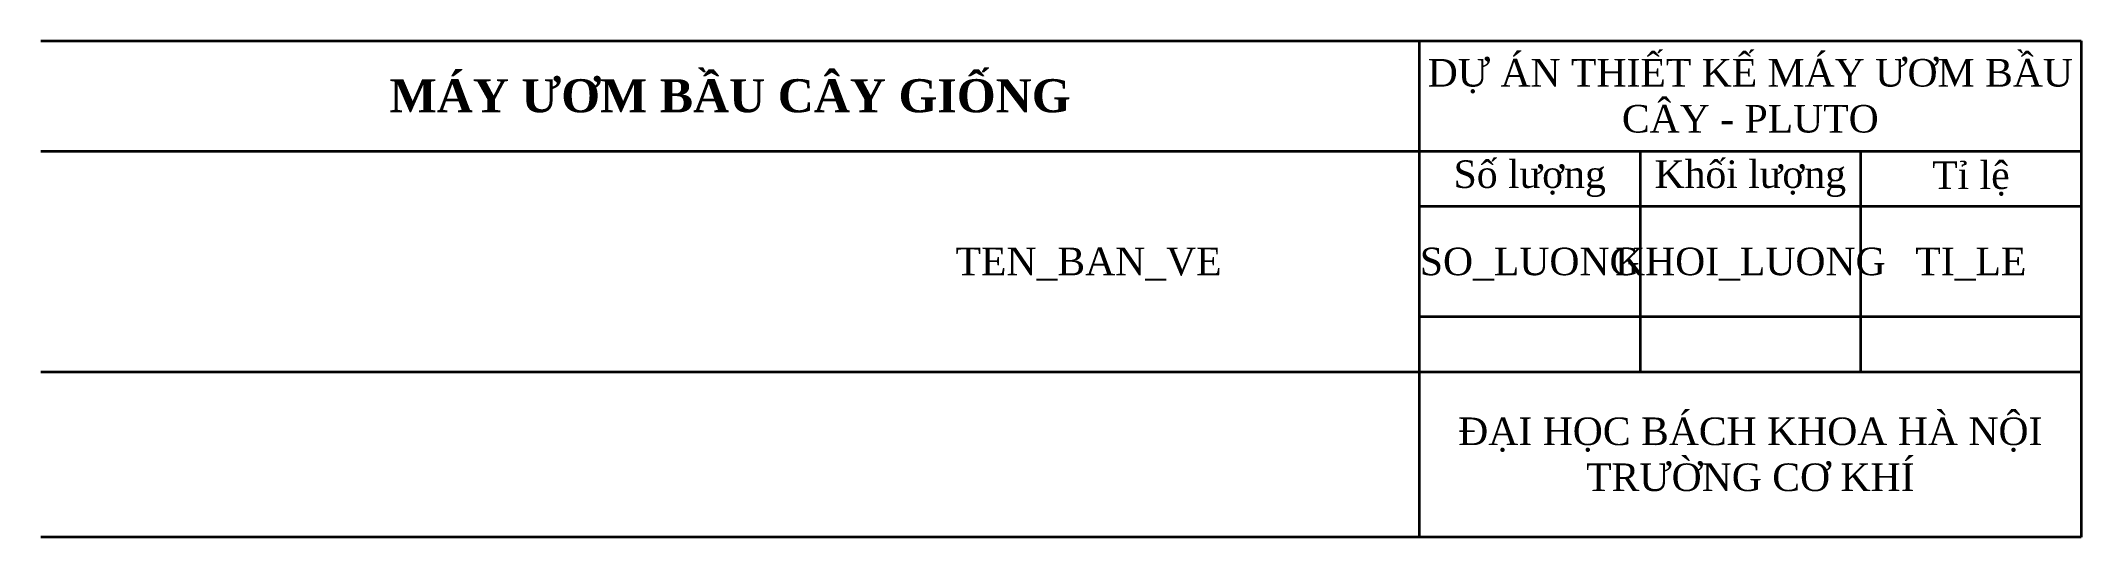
# Model space of a CAD drawing. Header units: millimetres. Extents: x -2719 to 4970, y -1200 to 2761.
# Drawn here: x -2068 to -1883, y 1454 to 1499 of the extents above; entities that cross this region are included whole.
import ezdxf
from ezdxf.enums import TextEntityAlignment as Align

# ---------------------------------------------------------------- set-up
doc = ezdxf.new("R2010")
doc.units = ezdxf.units.MM
doc.header["$LTSCALE"] = 5
doc.header["$MEASUREMENT"] = 0
doc.layers.add('net dam', color=7, linetype='Continuous', lineweight=35)
doc.styles.get("Standard").update_dxf_attribs({"font": 'times.ttf', "height": 2.5})

msp = doc.modelspace()

# ---------------------------------------------------------------- texts
at = {"layer": 'net dam', "attachment_point": 5}
for s, width, insert, char_height in [('DỰ ÁN THIẾT KẾ MÁY ƯƠM BẦU CÂY - PLUTO', 60, (-1913, 1494), 2.5), ('{\\fTimes New Roman|b1|i0|c0|p18;MÁY ƯƠM BẦU CÂY GIỐNG}', 125, (-2005.5, 1494), 3), ('Số lượng', 20, (-1933, 1486.5), 2.5), ('Khối lượng', 20, (-1913, 1486.5), 2.5), ('Tỉ lệ', 20, (-1893, 1486.5), 2.5), ('ĐẠI HỌC BÁCH KHOA HÀ NỘI \\PTRƯỜNG CƠ KHÍ', 60, (-1913, 1461.5), 2.5)]:
    msp.add_mtext_dynamic_manual_height_columns(s, width=width, gutter_width=12.5, heights=[0], dxfattribs=dict(at, insert=insert, char_height=char_height))
at = {"layer": 'net dam'}
for tag, p in [('TEN_BAN_VE', (-1973, 1479)), ('SO_LUONG', (-1933, 1479)), ('KHOI_LUONG', (-1913, 1479)), ('TI_LE', (-1893, 1479))]:
    msp.add_attdef(tag, text='', height=2.5, dxfattribs=at).set_placement(p, align=Align.MIDDLE_CENTER)

# ---------------------------------------------------------------- linework, layer by layer
at = {"layer": 'net dam'}
for p, q in [((-2068, 1499), (-1883, 1499)), ((-1943, 1454), (-1943, 1499)), ((-1883, 1499), (-1883, 1454)), ((-2068, 1489), (-1883, 1489)), ((-1923, 1489), (-1923, 1469)), ((-1903, 1489), (-1903, 1469)), ((-1943, 1484), (-1883, 1484)), ((-1943, 1474), (-1883, 1474)), ((-2068, 1469), (-1883, 1469)), ((-1883, 1454), (-2068, 1454))]:
    msp.add_line(p, q, dxfattribs=at)

msp.set_redraw_order([(e.dxf.handle, doc.entitydb.next_handle()) for e in msp.query("TEXT MTEXT ATTDEF DIMENSION ARC_DIMENSION")])  # texts and dimensions are drawn at this point

doc.saveas('drawing.dxf')
